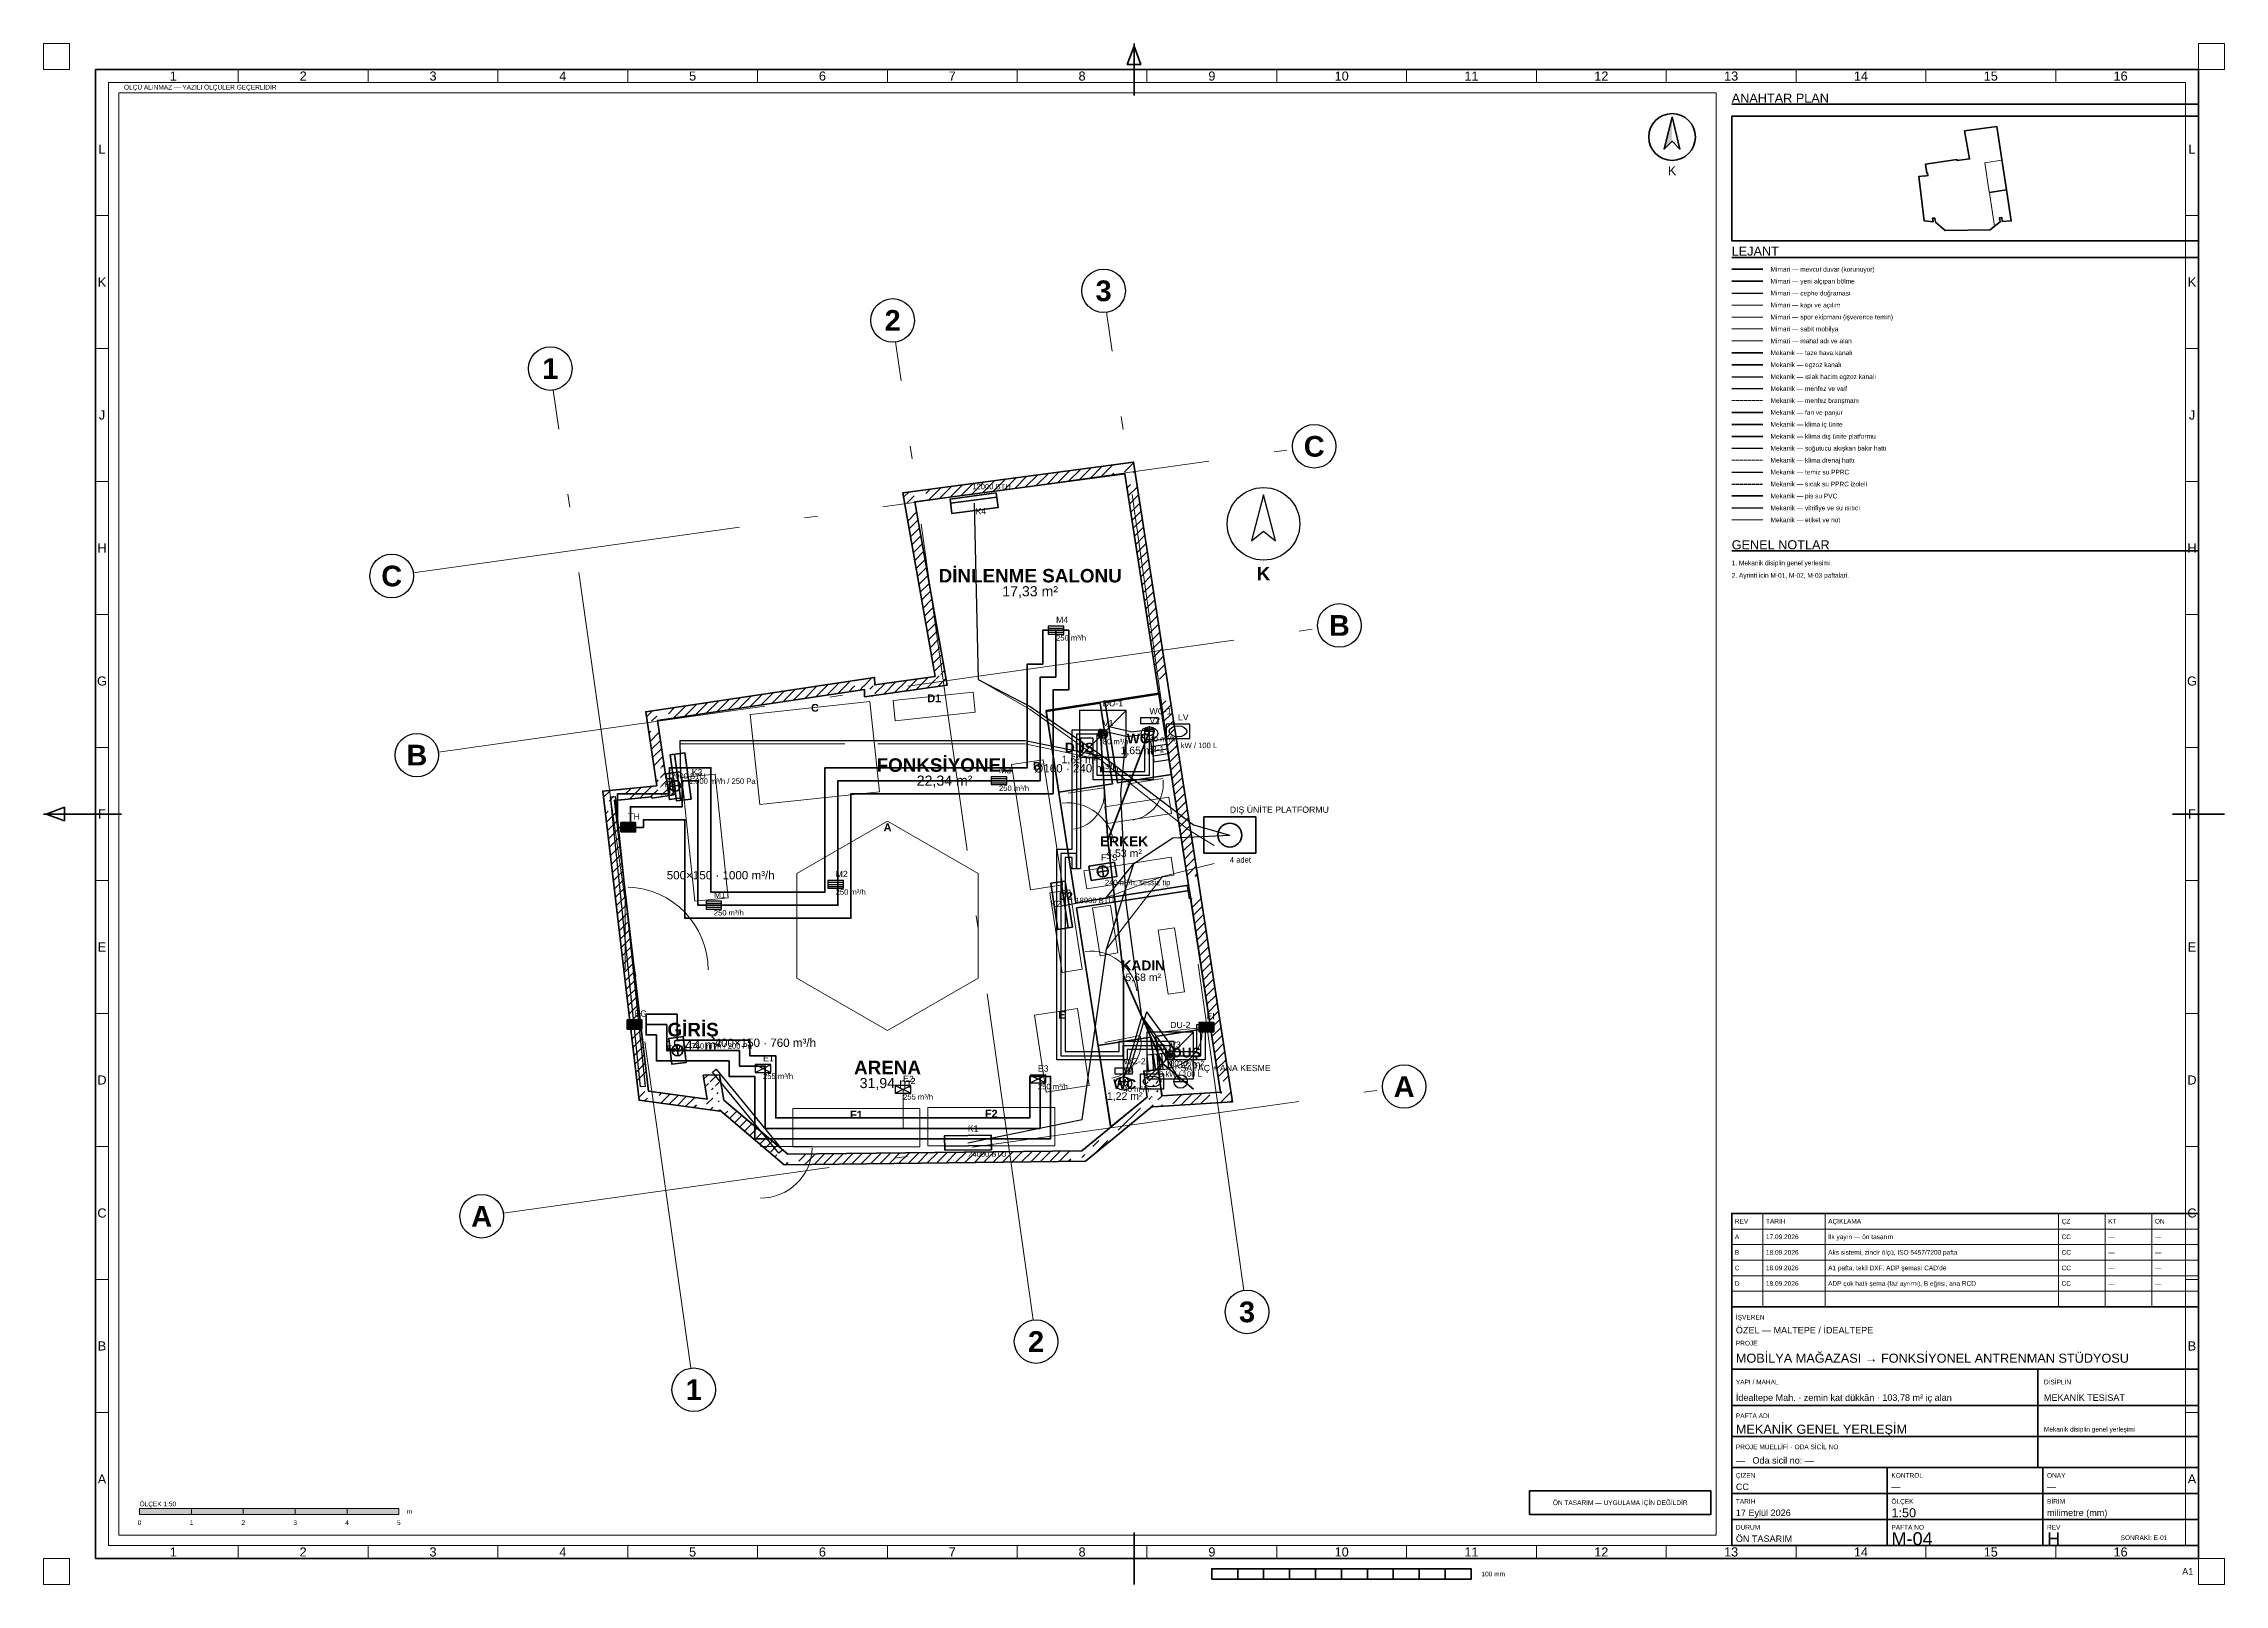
# Paper-space layout 'M-04 MEKANİK GENEL YERLEŞİM' of a CAD drawing. Header units: millimetres. Extents: x 0 to 841, y 0 to 594.
# The model-space entities are those that its viewports show. They can reach past a viewport. Long polylines and large blocks are cut down to what shows.
import ezdxf
from ezdxf.enums import TextEntityAlignment as Align

# ---------------------------------------------------------------- set-up
doc = ezdxf.new("R2010")
doc.units = ezdxf.units.MM
doc.linetypes.add('DASHDOT', pattern=[3.556, 2.54, -0.508, 0, -0.508])
doc.linetypes.add('DASHED', pattern=[1.524, 1.27, -0.254])
for name, color, linetype, lineweight in [('A-CEPHE', 5, 'Continuous', 25), ('A-DUVAR-MEVCUT', 8, 'Continuous', 35), ('A-DUVAR-YENI', 1, 'Continuous', 35), ('A-EKIPMAN', 9, 'Continuous', 18), ('A-KAPI', 8, 'Continuous', 18), ('A-MOBILYA', 9, 'Continuous', 18), ('A-YAZI', 7, 'Continuous', 13), ('G-AKS-BALON', 8, 'Continuous', 25), ('G-AKS-HAT', 8, 'DASHDOT', 18), ('G-ANTET', 7, 'Continuous', 25), ('G-CERCEVE', 7, 'Continuous', 70), ('G-KUZEY', 7, 'Continuous', 25), ('G-PAFTA-ZON', 8, 'Continuous', 13), ('G-YAZI', 7, 'Continuous', 18), ('M-HAVA-BESLEME', 3, 'Continuous', 35), ('M-HAVA-BRANSMAN', 3, 'DASHED', 18), ('M-HAVA-CIHAZ', 2, 'Continuous', 35), ('M-HAVA-EGZOZ', 1, 'Continuous', 35), ('M-HAVA-ISLAK', 6, 'Continuous', 25), ('M-HAVA-MENFEZ', 3, 'Continuous', 25), ('M-KLIMA-BAKIR', 4, 'Continuous', 25), ('M-KLIMA-DIS', 4, 'Continuous', 35), ('M-KLIMA-DRENAJ', 4, 'DASHED', 18), ('M-KLIMA-IC', 4, 'Continuous', 35), ('M-SIHHI-CIHAZ', 8, 'Continuous', 25), ('M-SIHHI-PIS', 8, 'Continuous', 35), ('M-SIHHI-SICAK', 30, 'DASHED', 25), ('M-SIHHI-TEMIZ', 5, 'Continuous', 25), ('M-YAZI', 7, 'Continuous', 13)]:
    doc.layers.add(name, color=color, linetype=linetype, lineweight=lineweight)
doc.layers.add('G-VIEWPORT', color=251, linetype='Continuous', lineweight=13, plot=False)
doc.styles.add('GYM', font='arial.ttf')
doc.styles.add('GYM-B', font='arialbd.ttf')

psp = doc.layouts.new('M-04 MEKANİK GENEL YERLEŞİM')

# ---------------------------------------------------------------- texts
at = {"layer": 'G-ANTET', "style": 'GYM'}
for s, height, p in [('K', 3.5, (628, 545)), ('0', 1.8, (37, 23.8)), ('1', 1.8, (57, 23.8)), ('2', 1.8, (77, 23.8)), ('3', 1.8, (97, 23.8)), ('4', 1.8, (117, 23.8)), ('5', 1.8, (137, 23.8))]:
    psp.add_text(s, height=height, dxfattribs=at).set_placement(p, align=Align.MIDDLE_CENTER)
for s, height, p in [('A', 1.8, (652.2, 134)), ('REV', 1.8, (652.2, 140)), ('TARİH', 1.8, (664.2, 140)), ('17.09.2026', 1.8, (664.2, 134)), ('AÇIKLAMA', 1.8, (688.2, 140)), ('İlk yayın — ön tasarım', 1.8, (688.2, 134)), ('ÇZ', 1.8, (778.2, 140)), ('CC', 1.8, (778.2, 134)), ('KT', 1.8, (796.2, 140)), ('ON', 1.8, (814.2, 140)), ('B', 1.8, (652.2, 128)), ('18.09.2026', 1.8, (664.2, 128)), ('Aks sistemi, zincir ölçü, ISO 5457/7200 pafta', 1.8, (688.2, 128)), ('CC', 1.8, (778.2, 128)), ('—', 1.8, (796.2, 134)), ('—', 1.8, (796.2, 128)), ('—', 1.8, (814.2, 134)), ('—', 1.8, (814.2, 128)), ('C', 1.8, (652.2, 122)), ('18.09.2026', 1.8, (664.2, 122)), ("A1 pafta, tekil DXF, ADP şeması CAD'de", 1.8, (688.2, 122)), ('CC', 1.8, (778.2, 122)), ('—', 1.8, (796.2, 122)), ('—', 1.8, (814.2, 122)), ('D', 1.8, (652.2, 116)), ('18.09.2026', 1.8, (664.2, 116)), ('ADP çok hatlı şema (faz ayrımı), B eğrisi, ana RCD', 1.8, (688.2, 116)), ('CC', 1.8, (778.2, 116)), ('—', 1.8, (796.2, 116)), ('—', 1.8, (814.2, 116)), ('İŞVEREN', 1.8, (652.6, 103)), ('ÖZEL — MALTEPE / İDEALTEPE', 2.5, (652.6, 98)), ('PROJE', 1.8, (652.6, 93)), ('MOBİLYA MAĞAZASI → FONKSİYONEL ANTRENMAN STÜDYOSU', 3.5, (652.6, 87.2)), ('YAPI / MAHAL', 1.8, (652.6, 78)), ('DİSİPLİN', 1.8, (771.4, 78)), ('İdealtepe Mah. · zemin kat dükkân · 103,78 m² iç alan', 2.5, (652.6, 72)), ('MEKANİK TESİSAT', 2.5, (771.4, 72)), ('PAFTA ADI', 1.8, (652.6, 65)), ('MEKANİK GENEL YERLEŞİM', 3.5, (652.6, 59.8)), ('Mekanik disiplin genel yerleşimi', 1.8, (771.4, 59.8)), ('PROJE MÜELLİFİ · ODA SİCİL NO', 1.8, (652.6, 53)), ('—   Oda sicil no: —', 2.5, (652.6, 47.8)), ('ÇİZEN', 1.8, (652.6, 42)), ('KONTROL', 1.8, (712.6, 42)), ('ONAY', 1.8, (772.6, 42)), ('CC', 2.5, (652.6, 37.6)), ('—', 2.5, (712.6, 37.6)), ('—', 2.5, (772.6, 37.6)), ('ÖLÇEK 1:50', 1.8, (37, 31)), ('m', 1.8, (140, 28.1)), ('TARİH', 1.8, (652.6, 32)), ('17 Eylül 2026', 2.5, (652.6, 27.6)), ('ÖLÇEK', 1.8, (712.6, 32)), ('1:50', 3.5, (712.6, 27.6)), ('BİRİM', 1.8, (772.6, 32)), ('milimetre (mm)', 2.5, (772.6, 27.6)), ('ÖN TASARIM', 2.5, (652.6, 17.6)), ('DURUM', 1.8, (652.6, 22)), ('PAFTA NO', 1.8, (712.6, 22)), ('M-04', 5, (712.6, 17.6)), ('REV', 1.8, (772.6, 22)), ('H', 5, (772.6, 17.6)), ('SONRAKİ: E-01', 1.8, (801, 18))]:
    psp.add_text(s, height=height, dxfattribs=at).set_placement(p, align=Align.MIDDLE_LEFT)
at = {"layer": 'G-ANTET', "color": 1, "style": 'GYM'}
psp.add_text('ÖN TASARIM — UYGULAMA İÇİN DEĞİLDİR', height=1.8, dxfattribs=at).set_placement((608, 31.5), align=Align.MIDDLE_CENTER)
at = {"layer": 'G-CERCEVE', "style": 'GYM'}
psp.add_text('100 mm', height=1.8, dxfattribs=at).set_placement((554.5, 4), align=Align.MIDDLE_LEFT)
psp.add_text('A1', height=2.5, dxfattribs=at).set_placement((829, 5), align=Align.MIDDLE_RIGHT)
at = {"layer": 'G-PAFTA-ZON', "style": 'GYM'}
for s, p in [('1', (50.03, 581.5)), ('2', (100.09, 581.5)), ('3', (150.16, 581.5)), ('4', (200.22, 581.5)), ('5', (250.28, 581.5)), ('6', (300.34, 581.5)), ('7', (350.41, 581.5)), ('8', (400.47, 581.5)), ('9', (450.53, 581.5)), ('10', (500.59, 581.5)), ('11', (550.66, 581.5)), ('12', (600.72, 581.5)), ('13', (650.78, 581.5)), ('14', (700.84, 581.5)), ('15', (750.91, 581.5)), ('16', (800.97, 581.5)), ('L', (22.5, 553.36)), ('L', (828.5, 553.36)), ('K', (22.5, 502.09)), ('K', (828.5, 502.09)), ('J', (22.5, 450.82)), ('J', (828.5, 450.82)), ('H', (22.5, 399.55)), ('H', (828.5, 399.55)), ('G', (22.5, 348.27)), ('G', (828.5, 348.27)), ('F', (22.5, 297)), ('F', (828.5, 297)), ('E', (22.5, 245.73)), ('E', (828.5, 245.73)), ('D', (22.5, 194.45)), ('D', (828.5, 194.45)), ('C', (22.5, 143.18)), ('C', (828.5, 143.18)), ('B', (22.5, 91.91)), ('B', (828.5, 91.91)), ('A', (22.5, 40.64)), ('A', (828.5, 40.64)), ('1', (50.03, 12.5)), ('2', (100.09, 12.5)), ('3', (150.16, 12.5)), ('4', (200.22, 12.5)), ('5', (250.28, 12.5)), ('6', (300.34, 12.5)), ('7', (350.41, 12.5)), ('8', (400.47, 12.5)), ('9', (450.53, 12.5)), ('10', (500.59, 12.5)), ('11', (550.66, 12.5)), ('12', (600.72, 12.5)), ('13', (650.78, 12.5)), ('14', (700.84, 12.5)), ('15', (750.91, 12.5)), ('16', (800.97, 12.5))]:
    psp.add_text(s, height=3.5, dxfattribs=at).set_placement(p, align=Align.MIDDLE_CENTER)
at = {"layer": 'G-YAZI', "style": 'GYM'}
for s, height, p in [('ÖLÇÜ ALINMAZ — YAZILI ÖLÇÜLER GEÇERLİDİR', 1.8, (31, 577.2)), ('ANAHTAR PLAN', 3.5, (651, 573)), ('LEJANT', 3.5, (651, 514)), ('Mimari — mevcut duvar (korunuyor)', 1.8, (666, 507)), ('Mimari — yeni alçıpan bölme', 1.8, (666, 502.4)), ('Mimari — cephe doğraması', 1.8, (666, 497.8)), ('Mimari — kapı ve açılım', 1.8, (666, 493.2)), ('Mimari — spor ekipmanı (işverence temin)', 1.8, (666, 488.6)), ('Mimari — sabit mobilya', 1.8, (666, 484)), ('Mimari — mahal adı ve alan', 1.8, (666, 479.4)), ('Mekanik — taze hava kanalı', 1.8, (666, 474.8)), ('Mekanik — egzoz kanalı', 1.8, (666, 470.2)), ('Mekanik — ıslak hacim egzoz kanalı', 1.8, (666, 465.6)), ('Mekanik — menfez ve valf', 1.8, (666, 461)), ('Mekanik — menfez branşmanı', 1.8, (666, 456.4)), ('Mekanik — fan ve panjur', 1.8, (666, 451.8)), ('Mekanik — klima iç ünite', 1.8, (666, 447.2)), ('Mekanik — klima dış ünite platformu', 1.8, (666, 442.6)), ('Mekanik — soğutucu akışkan bakır hattı', 1.8, (666, 438)), ('Mekanik — klima drenaj hattı', 1.8, (666, 433.4)), ('Mekanik — temiz su PPRC', 1.8, (666, 428.8)), ('Mekanik — sıcak su PPRC izoleli', 1.8, (666, 424.2)), ('Mekanik — pis su PVC', 1.8, (666, 419.6)), ('Mekanik — vitrifiye ve su ısıtıcı', 1.8, (666, 415)), ('Mekanik — etiket ve not', 1.8, (666, 410.4)), ('GENEL NOTLAR', 3.5, (651, 400.8)), ('2. Ayrinti icin M-01, M-02, M-03 paftalari.', 1.8, (651, 389)), ('1. Mekanik disiplin genel yerlesimi.', 1.8, (651, 393.8))]:
    psp.add_text(s, height=height, dxfattribs=at).set_placement(p, align=Align.MIDDLE_LEFT)

msp = doc.modelspace()

# ---------------------------------------------------------------- texts
at = {"layer": 'A-EKIPMAN', "style": 'GYM-B'}
for s, p in [('C', (3900, 8553)), ('D1', (6200, 8736)), ('B', (8180, 7433)), ('A', (5300, 6250)), ('D2', (8740, 4926)), ('E', (8660, 2635)), ('F1', (4700, 710)), ('F2', (7300, 730))]:
    msp.add_text(s, height=150, dxfattribs=at).set_placement(p, align=Align.MIDDLE_CENTER)
at = {"layer": 'A-YAZI'}
for s, height, style, p in [('DİNLENME SALONU', 260, 'GYM-B', (8050, 11100)), ('17,33 m²', 195, 'GYM', (8050, 10800)), ('WC', 190, 'GYM-B', (10135, 7962)), ('FONKSİYONEL', 260, 'GYM-B', (6400, 7450)), ('1,65 m²', 145, 'GYM', (8999, 7556)), ('DUŞ', 190, 'GYM-B', (8999, 7786)), ('1,65 m²', 145, 'GYM', (10135, 7732)), ('22,34 m²', 195, 'GYM', (6400, 7150)), ('ERKEK', 190, 'GYM-B', (9860, 5981)), ('4,53 m²', 145, 'GYM', (9860, 5751)), ('KADIN', 190, 'GYM-B', (10231, 3588)), ('5,68 m²', 145, 'GYM', (10231, 3358)), ('GİRİŞ', 260, 'GYM-B', (1550, 2350)), ('15,44 m²', 195, 'GYM', (1550, 2050)), ('ARENA', 260, 'GYM-B', (5300, 1620)), ('1,32 m²', 145, 'GYM', (11060, 1678)), ('DUŞ', 190, 'GYM-B', (11060, 1908)), ('31,94 m²', 195, 'GYM', (5300, 1320)), ('WC', 190, 'GYM-B', (9873, 1299)), ('1,22 m²', 145, 'GYM', (9873, 1069))]:
    msp.add_text(s, height=height, dxfattribs=dict(at, style=style)).set_placement(p, align=Align.MIDDLE_CENTER)
at = {"layer": 'G-AKS-BALON', "style": 'GYM-B'}
for s, p in [('3', (9466, 16592)), ('2', (5398, 16021)), ('1', (-1203, 15093)), ('C', (13527, 13594)), ('C', (-4261, 11094)), ('B', (14012, 10141)), ('B', (-3776, 7641)), ('A', (15261, 1253)), ('A', (-2526, -1247)), ('3', (12232, -3091)), ('2', (8164, -3663)), ('1', (1563, -4591))]:
    msp.add_text(s, height=399, dxfattribs=at).set_placement(p, align=Align.MIDDLE_CENTER)
at = {"layer": 'M-YAZI', "style": 'GYM'}
for s, p in [('Ø160 · 240 m³/h', (8943, 7387)), ('500×150 · 1000 m³/h', (2083, 5327)), ('400×150 · 760 m³/h', (2943, 2097))]:
    msp.add_text(s, height=160, dxfattribs=at).set_placement(p, align=Align.MIDDLE_CENTER)

# ---------------------------------------------------------------- blocks, each defined once
blk = doc.blocks.new('G_KUZEY')
blk.add_lwpolyline([(0, 560), (-230, -330), (0, -140), (230, -330)], close=True)
blk.add_circle((0, 0), 700)
at = {"style": 'GYM-B'}
blk.add_text('K', height=260, dxfattribs=at).set_placement((0, -960), align=Align.MIDDLE_CENTER)
blk = doc.blocks.new('M_MENFEZ_BESLEME')
for p, q in [((-150, 40), (150, 40)), ((-150, 0), (150, 0)), ((-150, -40), (150, -40))]:
    blk.add_line(p, q)
blk.add_lwpolyline([(-150, -75), (150, -75), (150, 75), (-150, 75)], close=True)
at = {"style": 'GYM'}
for tag, p, height in [('KOD', (0, 140), 120), ('DEBI', (0, -200), 105)]:
    blk.add_attdef(tag, p, '', height=height, dxfattribs=at)
blk = doc.blocks.new('M_MENFEZ_EGZOZ')
for p, q in [((-150, -75), (150, 75)), ((-150, 75), (150, -75))]:
    blk.add_line(p, q)
blk.add_lwpolyline([(-150, -75), (150, -75), (150, 75), (-150, 75)], close=True)
at = {"style": 'GYM'}
for tag, p, height in [('KOD', (0, 140), 120), ('DEBI', (0, -200), 105)]:
    blk.add_attdef(tag, p, '', height=height, dxfattribs=at)
blk = doc.blocks.new('M_VALF')
for p, q in [((-90, 0), (90, 0)), ((0, -90), (0, 90))]:
    blk.add_line(p, q)
blk.add_circle((0, 0), 90)
at = {"style": 'GYM'}
for tag, p, height in [('KOD', (0, 150), 120), ('DEBI', (0, -200), 105)]:
    blk.add_attdef(tag, p, '', height=height, dxfattribs=at)
blk = doc.blocks.new('M_FAN')
for q in [(-105, 0), (0, 105), (105, 0), (0, -105)]:
    blk.add_line((0, 0), q)
blk.add_lwpolyline([(-250, -140), (250, -140), (250, 140), (-250, 140)], close=True)
blk.add_circle((0, 0), 105)
at = {"style": 'GYM'}
for tag, p, height in [('KOD', (0, 210), 120), ('TANIM', (0, -270), 105)]:
    blk.add_attdef(tag, p, '', height=height, dxfattribs=at)
blk = doc.blocks.new('M_PANJUR')
for p, q in [((-140, 64), (140, 64)), ((-140, 32), (140, 32)), ((-140, 0), (140, 0)), ((-140, -32), (140, -32)), ((-140, -64), (140, -64))]:
    blk.add_line(p, q)
blk.add_lwpolyline([(-140, -90), (140, -90), (140, 90), (-140, 90)], close=True)
at = {"style": 'GYM'}
blk.add_attdef('KOD', (0, 150), '', height=120, dxfattribs=at)
blk = doc.blocks.new('M_KLIMA_IC')
blk.add_line((-450, -60), (450, -60))
blk.add_lwpolyline([(-450, -140), (450, -140), (450, 140), (-450, 140)], close=True)
at = {"style": 'GYM'}
for tag, p, height in [('KOD', (0, 215), 120), ('KAPASITE', (0, -270), 105)]:
    blk.add_attdef(tag, p, '', height=height, dxfattribs=at)
blk = doc.blocks.new('M_KLIMA_DIS')
blk.add_lwpolyline([(-500, -350), (500, -350), (500, 350), (-500, 350)], close=True)
blk.add_circle((0, 0), 230)
at = {"style": 'GYM'}
for tag, p, height in [('KOD', (0, 430), 120), ('ADET', (0, -530), 105)]:
    blk.add_attdef(tag, p, '', height=height, dxfattribs=at)
blk = doc.blocks.new('M_KLOZET')
blk.add_lwpolyline([(-170, 150), (170, 150), (170, 260), (-170, 260)], close=True)
blk.add_ellipse((0, -40), major_axis=(160, 0), ratio=0.78)
at = {"style": 'GYM'}
blk.add_attdef('KOD', (0, 330), '', height=120, dxfattribs=at)
blk = doc.blocks.new('M_LAVABO')
blk.add_lwpolyline([(-230, -140), (230, -140), (230, 140), (-230, 140)], close=True)
blk.add_ellipse((0, 0), major_axis=(170, 0), ratio=0.62)
at = {"style": 'GYM'}
blk.add_attdef('KOD', (0, 210), '', height=120, dxfattribs=at)
blk = doc.blocks.new('M_DUS')
blk.add_line((-450, -450), (450, 450))
blk.add_lwpolyline([(-450, -450), (450, -450), (450, 450), (-450, 450)], close=True)
blk.add_circle((0, 0), 80)
at = {"style": 'GYM'}
blk.add_attdef('KOD', (0, 530), '', height=120, dxfattribs=at)
blk = doc.blocks.new('M_SUZGEC')
blk.add_lwpolyline([(-75, -75), (75, -75), (75, 75), (-75, 75)], close=True)
blk.add_circle((0, 0), 42)
blk = doc.blocks.new('M_ISITICI')
for p, q in [((-90, -150), (-90, 150)), ((0, -150), (0, 150)), ((90, -150), (90, 150))]:
    blk.add_line(p, q)
blk.add_lwpolyline([(-200, -150), (200, -150), (200, 150), (-200, 150)], close=True)
at = {"style": 'GYM'}
for tag, p, height in [('KOD', (0, 225), 120), ('GUC', (0, -285), 105)]:
    blk.add_attdef(tag, p, '', height=height, dxfattribs=at)
blk = doc.blocks.new('M_SAYAC')
blk.add_line((-130, 0), (130, 0))
blk.add_circle((0, 0), 130)
at = {"style": 'GYM'}
blk.add_attdef('KOD', (0, 200), '', height=120, dxfattribs=at)

# ---------------------------------------------------------------- hatches: boundary and pattern name
at = {"layer": 'A-DUVAR-MEVCUT'}
h = msp.add_hatch(dxfattribs=at)
h.set_pattern_fill('ANSI31', scale=40)
h.paths.add_polyline_path([(756, 6840), (760, 6814), (957, 6846), (953, 6872)])
h.paths.add_polyline_path([(970, 6843), (760, 6814), (756, 6840), (550, 6819), (550, 7020), (588, 7024), (970, 7024)])
h.paths.add_polyline_path([(760, 6814), (1178, 6873), (1150, 7071), (732, 7012)])
h.paths.add_polyline_path([(1149, 7083), (1178, 6873), (968, 6843), (968, 7083)])
h.paths.add_polyline_path([(1178, 6873), (1133, 7198), (935, 7171), (979, 6845)])
h.paths.add_polyline_path([(999, 7408), (1032, 7185), (1133, 7198), (1162, 6988), (923, 6988), (923, 7408)])
h.paths.add_polyline_path([(1133, 7198), (1032, 7185), (1058, 6986), (1159, 6999)])
h.paths.add_polyline_path([(1001, 7395), (1032, 7185), (1133, 7198), (1164, 6975), (822, 6975), (822, 7047), (850, 7050), (822, 7237), (822, 7395)])
h.paths.add_polyline_path([(1032, 7185), (864, 8310), (666, 8281), (834, 7155)])
h.paths.add_polyline_path([(1074, 8342), (864, 8310), (895, 8100), (693, 8100), (654, 8362), (654, 8481), (916, 8520), (1074, 8520)])
h.paths.add_polyline_path([(864, 8310), (4855, 8908), (4826, 9106), (834, 8508)])
h.paths.add_polyline_path([(4645, 9079), (4907, 9118), (5051, 9118), (5053, 8996), (5065, 8998), (5065, 8796), (4858, 8767), (4855, 8908), (4645, 8877)])
h.paths.add_polyline_path([(4855, 8908), (4858, 8767), (5058, 8772), (5055, 8912)])
h.paths.add_polyline_path([(5068, 8977), (5068, 8796), (4858, 8767), (4855, 8908), (4648, 8877), (4648, 8977)])
h.paths.add_polyline_path([(4858, 8767), (6449, 8988), (6422, 9186), (4831, 8965)])
h.paths.add_polyline_path([(6412, 9198), (6449, 8988), (6239, 8959), (6239, 9198)])
h.paths.add_polyline_path([(6449, 8988), (5826, 12526), (5629, 12492), (6252, 8954)])
h.paths.add_polyline_path([(6036, 12554), (5826, 12526), (5863, 12316), (5660, 12316), (5616, 12566), (5616, 12700), (5888, 12736), (6036, 12736)])
h.paths.add_polyline_path([(5826, 12526), (9876, 13066), (9849, 13265), (5800, 12725)])
h.paths.add_polyline_path([(9908, 12856), (9876, 13066), (9666, 13038), (9666, 13240), (9938, 13276), (10046, 13276), (10086, 13017), (10086, 12856)])
h.paths.add_polyline_path([(9876, 13066), (10521, 8898), (10719, 8928), (10073, 13097)])
h.paths.add_polyline_path([(10554, 8688), (10521, 8898), (10489, 9108), (10691, 9108), (10719, 8928), (10731, 8848), (10731, 8688)])
h.paths.add_polyline_path([(10521, 8898), (11111, 5092), (11308, 5122), (10719, 8928)])
h.paths.add_polyline_path([(11143, 4882), (11111, 5092), (11078, 5302), (11281, 5302), (11308, 5122), (11321, 5042), (11321, 4882)])
h.paths.add_polyline_path([(11111, 5092), (11722, 1144), (11920, 1174), (11308, 5122)])
h.paths.add_polyline_path([(11512, 1131), (11722, 1144), (11690, 1354), (11892, 1354), (11932, 1095), (11932, 957), (11570, 934), (11512, 934)])
h.paths.add_polyline_path([(11722, 1144), (10589, 1072), (10601, 873), (11735, 944)])
h.paths.add_polyline_path([(10379, 1282), (10562, 1282), (10589, 1072), (10799, 1086), (10799, 885), (10436, 862), (10414, 862), (10412, 877), (10394, 862), (10379, 862)])
h.paths.add_polyline_path([(10589, 1072), (10524, 1577), (10326, 1552), (10390, 1047)])
h.paths.add_polyline_path([(10314, 1367), (10314, 1558), (10524, 1577), (10551, 1367)])
h.paths.add_polyline_path([(10524, 1577), (10239, 1552), (10257, 1352), (10542, 1378)])
h.paths.add_polyline_path([(10449, 1342), (10266, 1342), (10239, 1552), (10449, 1570)])
h.paths.add_polyline_path([(10239, 1552), (10303, 1047), (10502, 1072), (10437, 1577)])
h.paths.add_polyline_path([(10093, 875), (10303, 1047), (10277, 1257), (10513, 1257), (10513, 867), (10414, 861), (10412, 877), (10363, 837), (10093, 837)])
h.paths.add_polyline_path([(10303, 1047), (9540, 421), (9667, 266), (10430, 892)])
h.paths.add_polyline_path([(9330, 248), (9540, 421), (9750, 593), (9750, 334), (9667, 266), (9600, 211), (9330, 211)])
h.paths.add_polyline_path([(9540, 421), (9046, 15), (9173, -139), (9667, 266)])
h.paths.add_polyline_path([(9256, -71), (9119, -184), (8836, -187), (8836, 13), (9046, 15), (9256, 188)])
h.paths.add_polyline_path([(9046, 15), (3378, -54), (3381, -253), (9049, -185)])
h.paths.add_polyline_path([(3588, -251), (3306, -254), (3168, -138), (3168, 124), (3378, -54), (3588, -51)])
h.paths.add_polyline_path([(3378, -54), (2142, 991), (2013, 839), (3249, -206)])
h.paths.add_polyline_path([(1932, 796), (1932, 1201), (2106, 1201), (2142, 991), (2352, 814), (2352, 781), (2080, 781), (2063, 796), (2066, 781), (2041, 781)])
h.paths.add_polyline_path([(2142, 991), (2060, 1478), (1863, 1445), (1944, 958)])
h.paths.add_polyline_path([(1850, 1268), (1850, 1474), (2060, 1478), (2095, 1268)])
h.paths.add_polyline_path([(2060, 1478), (1747, 1471), (1752, 1271), (2064, 1278)])
h.paths.add_polyline_path([(1957, 1261), (1782, 1261), (1747, 1471), (1957, 1476)])
h.paths.add_polyline_path([(1747, 1471), (1824, 1012), (2021, 1046), (1944, 1504)])
h.paths.add_polyline_path([(2034, 1222), (2034, 802), (1884, 802), (1614, 839), (1614, 1041), (1824, 1012), (1789, 1222)])
h.paths.add_polyline_path([(1824, 1012), (689, 1166), (662, 968), (1797, 814)])
h.paths.add_polyline_path([(664, 1376), (689, 1166), (899, 1138), (899, 957), (749, 957), (508, 989), (479, 1240), (479, 1376)])
h.paths.add_polyline_path([(689, 1166), (32, 6768), (-166, 6745), (490, 1143)])
h.paths.add_polyline_path([(242, 6789), (32, 6768), (57, 6558), (-144, 6558), (-178, 6842), (-178, 6948), (123, 6978), (242, 6978)])
h.paths.add_polyline_path([(32, 6768), (756, 6840), (736, 7039), (13, 6967)])
h.paths.add_polyline_path([(966, 6843), (760, 6814), (756, 6840), (546, 6819), (546, 7020), (847, 7050), (966, 7050)])

# ---------------------------------------------------------------- linework, layer by layer
at = {"layer": 'A-CEPHE'}
for points in [[(-45, 6835), (45, 6845), (625, 1255), (535, 1245)], [(3275, 29), (3205, -29), (1925, 1531), (1995, 1589)]]:
    msp.add_lwpolyline(points, close=True, dxfattribs=at)
at = {"layer": 'A-DUVAR-MEVCUT'}
for points in [[(850, 7050), (636, 8479), (5050, 9139), (5053, 8996), (6216, 9158), (5593, 12697), (10043, 13291), (10719, 8928), (11308, 5122), (11953, 958), (10414, 861), (10412, 877), (9667, 266), (9119, -184), (3306, -254), (2063, 796), (2066, 778), (508, 989), (-190, 6947)], [(756, 6840), (760, 6814), (1178, 6873), (1133, 7198), (1032, 7185), (864, 8310), (4855, 8908), (4858, 8767), (6449, 8988), (5826, 12526), (9876, 13066), (10521, 8898), (11111, 5092), (11722, 1144), (10589, 1072), (10524, 1577), (10239, 1552), (10303, 1047), (9540, 421), (9046, 15), (3378, -54), (2142, 991), (2060, 1478), (1747, 1471), (1824, 1012), (689, 1166), (32, 6768)]]:
    msp.add_lwpolyline(points, close=True, dxfattribs=at)
at = {"layer": 'A-DUVAR-YENI'}
for points in [[(8930, 4796), (11104, 5132), (10531, 8838), (8357, 8499)], [(8360, 8482), (9397, 8643), (9638, 7090), (8600, 6929)], [(10534, 8818), (10774, 7266), (9736, 7105), (9496, 8658)], [(9604, 473), (10303, 1047), (10239, 1552), (10524, 1577), (10589, 1072), (11722, 1144), (11120, 5032), (8946, 4695)], [(10303, 1047), (9634, 498), (9601, 492), (9359, 2045), (10369, 2202), (10467, 1572), (10239, 1552)], [(10559, 1306), (10524, 1577), (10519, 1598), (10541, 1580), (10566, 1584), (10467, 2217), (11530, 2383), (11722, 1144), (10595, 1073)]]:
    msp.add_lwpolyline(points, close=True, dxfattribs=at)
at = {"layer": 'A-EKIPMAN'}
for points in [[(6991, 8468), (6950, 8856), (5409, 8692), (5450, 8304)], [(4960, 8673), (2654, 8427), (2840, 6687), (5146, 6933)], [(8302, 7553), (7689, 7459), (8058, 5047), (8671, 5141)], [(5300, 6370), (3551, 5360), (3551, 3340), (5300, 2330), (7049, 3340), (7049, 5360)], [(8816, 5046), (8430, 4987), (8664, 3454), (9050, 3513)], [(9189, 1272), (8962, 2755), (8131, 2628), (8358, 1145)], [(8525, 110), (8525, 850), (6075, 850), (6075, 110)], [(5925, 90), (5925, 830), (3475, 830), (3475, 90)]]:
    msp.add_lwpolyline(points, close=True, dxfattribs=at)
at = {"layer": 'A-KAPI'}
for p, q in [((9917, 7082), (10609, 7190)), ((8781, 6906), (9473, 7014)), ((8772, 5822), (8634, 6712)), ((240, 3500), (240, 5100)), ((9216, 2962), (9078, 3852)), ((9488, 2100), (10174, 2238)), ((10668, 2314), (11364, 2392)), ((2850, 100), (3850, 100))]:
    msp.add_line(p, q, dxfattribs=at)
for centre, radius, start, end in [((9917, 7082), 700, -81.2, 6.8), ((8781, 6906), 700, -81.2, 6.8), ((8772, 5822), 900, 8.8, 96.8), ((240, 3500), 1600, 0, 88), ((9216, 2962), 900, 8.8, 96.8), ((9488, 2100), 700, -78.6, 9.4), ((10668, 2314), 700, -83.6, 4.4), ((2850, 100), 1000, -90, -2)]:
    msp.add_arc(centre, radius, start, end, dxfattribs=at)
at = {"layer": 'A-MOBILYA'}
for points in [[(1978, 7277), (1331, 7209), (1582, 4823), (2229, 4891)], [(9489, 6642), (9538, 6326), (10774, 6518), (10725, 6834)], [(9088, 5412), (9142, 5066), (10822, 5326), (10768, 5672)], [(9599, 4752), (9254, 4699), (9397, 3775), (9743, 3829)], [(10836, 4315), (10520, 4266), (10713, 3031), (11029, 3080)]]:
    msp.add_lwpolyline(points, close=True, dxfattribs=at)
at = {"layer": 'G-AKS-BALON'}
for centre in [(9466, 16592), (5398, 16021), (-1203, 15093), (13527, 13594), (-4261, 11094), (14012, 10141), (-3776, 7641), (15261, 1253), (-2526, -1247), (12232, -3091), (8164, -3663), (1563, -4591)]:
    msp.add_circle(centre, 420, dxfattribs=at)
at = {"layer": 'G-AKS-HAT'}
for p, q in [((12173, -2676), (9524, 16177)), ((8106, -3247), (5456, 15605)), ((1505, -4175), (-1145, 14677)), ((-3845, 11153), (13111, 13536)), ((-3360, 7700), (13596, 10083)), ((-2111, -1189), (14845, 1194))]:
    msp.add_line(p, q, dxfattribs=at)
at = {"layer": 'M-HAVA-BESLEME'}
msp.add_lwpolyline([(93, 6897), (1093, 6897), (1093, 7397), (1893, 7397), (1893, 4997), (4093, 4997), (4093, 7397), (7993, 7397), (7993, 9397), (8293, 9397), (8293, 10047), (8793, 10047), (8793, 8897), (8493, 8897), (8493, 6897), (4593, 6897), (4593, 4497), (1393, 4497), (1393, 6397), (593, 6397), (593, 6247), (93, 6247)], close=True, dxfattribs=at)
msp.add_lwpolyline([(343, 6247), (343, 6647), (1343, 6647), (1343, 7147), (1643, 7147), (1643, 4747), (4343, 4747), (4343, 7147), (8243, 7147), (8243, 9147), (8543, 9147), (8543, 10047)], dxfattribs=at)
at = {"layer": 'M-HAVA-BRANSMAN'}
for p, q in [((8543, 10047), (8550, 10047)), ((8550, 10047), (8550, 10050)), ((9343, 8047), (9450, 8047)), ((9450, 8047), (9450, 8050)), ((10343, 8100), (10350, 8100)), ((10350, 8100), (10350, 8100)), ((7450, 7147), (7450, 7150)), ((7450, 7147), (7450, 7147)), ((4343, 5150), (4300, 5150)), ((4300, 5150), (4300, 5150)), ((1950, 4747), (1950, 4750)), ((1950, 4747), (1950, 4747)), ((9843, 1847), (9850, 1847)), ((9850, 1847), (9850, 1350)), ((10750, 1847), (10750, 1850)), ((10750, 1847), (10750, 1847)), ((2943, 1600), (2900, 1600)), ((2900, 1600), (2900, 1600)), ((8243, 1400), (8200, 1400)), ((8200, 1400), (8200, 1400)), ((5600, 447), (5600, 1200)), ((5600, 447), (5600, 447))]:
    msp.add_line(p, q, dxfattribs=at)
at = {"layer": 'M-HAVA-EGZOZ'}
msp.add_lwpolyline([(1243, 2647), (1243, 2147), (2643, 2147), (2643, 1847), (3143, 1847), (3143, 647), (8043, 647), (8043, 1447), (8443, 1447), (8443, 247), (2743, 247), (2743, 1447), (2243, 1447), (2243, 1747), (843, 1747), (843, 2247), (643, 2247), (643, 2647)], close=True, dxfattribs=at)
msp.add_lwpolyline([(643, 2447), (1043, 2447), (1043, 1947), (2443, 1947), (2443, 1647), (2943, 1647), (2943, 447), (5643, 447), (8243, 447), (8243, 1447)], dxfattribs=at)
at = {"layer": 'M-HAVA-ISLAK'}
msp.add_lwpolyline([(8863, 5447), (8863, 5667), (8723, 5667), (8723, 1927), (9763, 1927), (9763, 2127), (10823, 2127), (10823, 1927), (11263, 1927), (11263, 2447), (11423, 2447), (11423, 1767), (10663, 1767), (10663, 1967), (9923, 1967), (9923, 1767), (8563, 1767), (8563, 5827), (8863, 5827), (8863, 8127), (9423, 8127), (9423, 7327), (10263, 7327), (10263, 8147), (10423, 8147), (10423, 7167), (9263, 7167), (9263, 7967), (9023, 7967), (9023, 5827), (9023, 5447)], close=True, dxfattribs=at)
msp.add_lwpolyline([(10343, 8147), (10343, 7247), (9343, 7247), (9343, 8047), (8943, 8047), (8943, 5447), (8943, 5747), (8643, 5747), (8643, 1847), (9843, 1847), (9843, 2047), (10743, 2047), (10743, 1847), (11343, 1847), (11343, 2447)], dxfattribs=at)
at = {"layer": 'M-KLIMA-BAKIR'}
for points in [[(6970, 12497), (7050, 9100), (8050, 8580), (9450, 7620), (11200, 6300), (11900, 6100)], [(1311, 7222), (1300, 7920), (5950, 7920), (7950, 7920), (9450, 7620), (11200, 6300), (11900, 6100)], [(6851, 169), (9050, 620), (9520, 3900), (10050, 5550), (10800, 6050), (11900, 6100)], [(8659, 4733), (9520, 4900), (10050, 5550), (10800, 6050), (11900, 6100)]]:
    msp.add_lwpolyline(points, dxfattribs=at)
at = {"layer": 'M-KLIMA-DRENAJ'}
for points in [[(6970, 12497), (7050, 9100), (8050, 8520), (9400, 7560), (11100, 6200), (11600, 5900)], [(1311, 7222), (1300, 7860), (5950, 7860), (7950, 7860), (9400, 7560), (11100, 6200), (11600, 5900)], [(6851, 169), (9050, 620), (9520, 3900), (10600, 5300), (11600, 5550)], [(8659, 4733), (9520, 4900), (10600, 5300), (11600, 5550)]]:
    msp.add_lwpolyline(points, dxfattribs=at)
at = {"layer": 'M-SIHHI-PIS'}
for points in [[(9400, 8150), (9550, 6000), (9850, 3400), (10600, 1700), (11200, 1200)], [(9450, 8050), (9400, 8150)], [(10350, 8100), (9550, 6000)], [(9850, 1350), (9850, 3400)], [(10750, 1850), (10600, 1700)]]:
    msp.add_lwpolyline(points, dxfattribs=at)
at = {"layer": 'M-SIHHI-SICAK'}
for points in [[(9990, 8090), (9540, 8190)], [(9990, 8090), (10440, 8140)], [(10290, 2690), (9940, 1490)], [(10290, 2690), (10840, 1940)]]:
    msp.add_lwpolyline(points, dxfattribs=at)
at = {"layer": 'M-SIHHI-TEMIZ'}
for points in [[(9900, 8000), (9450, 8100)], [(10950, 1350), (10200, 2600), (9900, 4800), (9800, 6900), (9900, 8000)], [(9900, 8000), (10350, 8050)], [(10200, 2600), (9850, 1400)], [(10200, 2600), (10750, 1850)]]:
    msp.add_lwpolyline(points, dxfattribs=at)

# ---------------------------------------------------------------- block references
at = {"layer": 'G-KUZEY'}
msp.add_blockref('G_KUZEY', (12550, 12100), dxfattribs=at)
at = {"layer": 'M-HAVA-CIHAZ'}
ref = msp.add_blockref('M_FAN', (1200, 7050), dxfattribs=dict(at, rotation=97.8))
ref.add_attrib('KOD', 'F-TH', (992, 7021), dxfattribs={"layer": '0', "height": 120, "style": 'GYM'})
ref.add_attrib('TANIM', '1.000 m³/h / 250 Pa', (1468, 7087), dxfattribs={"layer": '0', "height": 105, "style": 'GYM'})
for p, values in [((300, 6250), {'KOD': 'TH'}), ((420, 2450), {'KOD': 'EG'}), ((11450, 2400), {'KOD': 'EI'})]:
    msp.add_blockref('M_PANJUR', p, dxfattribs=at).add_auto_attribs(values)
ref = msp.add_blockref('M_FAN', (9450, 5400), dxfattribs=dict(at, rotation=8.8))
ref.add_attrib('KOD', 'F-IS', (9418, 5608), dxfattribs={"layer": '0', "height": 120, "style": 'GYM'})
ref.add_attrib('TANIM', '240 m³/h, sessiz tip', (9491, 5133), dxfattribs={"layer": '0', "height": 105, "style": 'GYM'})
ref = msp.add_blockref('M_FAN', (1250, 1950), dxfattribs=dict(at, rotation=96.7))
ref.add_attrib('KOD', 'F-EG', (1041, 1925), dxfattribs={"layer": '0', "height": 120, "style": 'GYM'})
ref.add_attrib('TANIM', '760 m³/h / 200 Pa', (1518, 1982), dxfattribs={"layer": '0', "height": 105, "style": 'GYM'})
at = {"layer": 'M-HAVA-MENFEZ'}
for name, p, values in [('M_MENFEZ_BESLEME', (8550, 10050), {'KOD': 'M4', 'DEBI': '250 m³/h'}), ('M_VALF', (9450, 8050), {'KOD': 'V1', 'DEBI': '80 m³/h'}), ('M_VALF', (10350, 8100), {'KOD': 'V2', 'DEBI': '40 m³/h'}), ('M_MENFEZ_BESLEME', (7450, 7150), {'KOD': 'M3', 'DEBI': '250 m³/h'}), ('M_MENFEZ_BESLEME', (4300, 5150), {'KOD': 'M2', 'DEBI': '250 m³/h'}), ('M_MENFEZ_BESLEME', (1950, 4750), {'KOD': 'M1', 'DEBI': '250 m³/h'}), ('M_VALF', (10750, 1850), {'KOD': 'V3', 'DEBI': '80 m³/h'}), ('M_MENFEZ_EGZOZ', (2900, 1600), {'KOD': 'E1', 'DEBI': '255 m³/h'}), ('M_MENFEZ_EGZOZ', (5600, 1200), {'KOD': 'E2', 'DEBI': '255 m³/h'}), ('M_MENFEZ_EGZOZ', (8200, 1400), {'KOD': 'E3', 'DEBI': '250 m³/h'}), ('M_VALF', (9850, 1350), {'KOD': 'V4', 'DEBI': '40 m³/h'})]:
    msp.add_blockref(name, p, dxfattribs=at).add_auto_attribs(values)
at = {"layer": 'M-KLIMA-DIS'}
msp.add_blockref('M_KLIMA_DIS', (11900, 6100), dxfattribs=at).add_auto_attribs({'KOD': 'DIŞ ÜNİTE PLATFORMU', 'ADET': '4 adet'})
at = {"layer": 'M-KLIMA-IC'}
ref = msp.add_blockref('M_KLIMA_IC', (6970, 12497), dxfattribs=dict(at, rotation=187.6))
ref.add_attrib('KOD', 'K4', (6998, 12284), dxfattribs={"layer": '0', "height": 120, "style": 'GYM'})
ref.add_attrib('KAPASITE', '12000 BTU', (6934, 12765), dxfattribs={"layer": '0', "height": 105, "style": 'GYM'})
ref = msp.add_blockref('M_KLIMA_IC', (1311, 7222), dxfattribs=dict(at, rotation=277.8))
ref.add_attrib('KOD', 'K3', (1524, 7251), dxfattribs={"layer": '0', "height": 120, "style": 'GYM'})
ref.add_attrib('KAPASITE', '12000 BTU', (1043, 7185), dxfattribs={"layer": '0', "height": 105, "style": 'GYM'})
ref = msp.add_blockref('M_KLIMA_IC', (8656, 4747), dxfattribs=dict(at, rotation=98.8))
ref.add_attrib('KOD', 'K2', (8444, 4714), dxfattribs={"layer": '0', "height": 120, "style": 'GYM'})
ref.add_attrib('KAPASITE', '18000 BTU', (8923, 4788), dxfattribs={"layer": '0', "height": 105, "style": 'GYM'})
ref = msp.add_blockref('M_KLIMA_IC', (6851, 169), dxfattribs=dict(at, rotation=0.7))
ref.add_attrib('KOD', 'K1', (6848, 384), dxfattribs={"layer": '0', "height": 120, "style": 'GYM'})
ref.add_attrib('KAPASITE', '24000 BTU', (6854, -101), dxfattribs={"layer": '0', "height": 105, "style": 'GYM'})
at = {"layer": 'M-SIHHI-CIHAZ'}
for name, p, values in [('M_DUS', (9450, 8050), {'KOD': 'DU-1'}), ('M_KLOZET', (10350, 8100), {'KOD': 'WC-1'}), ('M_LAVABO', (10900, 8100), {'KOD': 'LV'}), ('M_DUS', (10750, 1850), {'KOD': 'DU-2'}), ('M_KLOZET', (9850, 1350), {'KOD': 'WC-2'}), ('M_LAVABO', (10400, 1350), {'KOD': 'LV'})]:
    msp.add_blockref(name, p, dxfattribs=at).add_auto_attribs(values)
for p in [(9450, 8050), (10750, 1850)]:
    msp.add_blockref('M_SUZGEC', p, dxfattribs=at)
ref = msp.add_blockref('M_ISITICI', (10550, 7732), dxfattribs=dict(at, rotation=98.8))
ref.add_attrib('KOD', 'SI-1', (10328, 7698), dxfattribs={"layer": '0', "height": 120, "style": 'GYM'})
ref.add_attrib('GUC', '3 kW / 100 L', (10832, 7776), dxfattribs={"layer": '0', "height": 105, "style": 'GYM'})
ref = msp.add_blockref('M_ISITICI', (10511, 1727), dxfattribs=dict(at, rotation=5.1))
ref.add_attrib('KOD', 'SI-2', (10491, 1951), dxfattribs={"layer": '0', "height": 120, "style": 'GYM'})
ref.add_attrib('GUC', '3 kW / 100 L', (10536, 1443), dxfattribs={"layer": '0', "height": 105, "style": 'GYM'})
at = {"layer": 'M-SIHHI-TEMIZ'}
msp.add_blockref('M_SAYAC', (10950, 1350), dxfattribs=at).add_auto_attribs({'KOD': 'SAYAÇ + ANA KESME'})

msp.set_redraw_order([(e.dxf.handle, doc.entitydb.next_handle()) for e in msp.query("TEXT MTEXT ATTDEF DIMENSION ARC_DIMENSION")])  # texts and dimensions are drawn at this point

# ---------------------------------------------------------------- hatches: boundary and pattern name
at = {"layer": 'G-ANTET'}
for color, points in [(7, [(628, 565.74), (624.94, 553.32), (628, 556.38)]), (7, [(37, 27), (57, 27), (57, 29.2), (37, 29.2)]), (0, [(57, 27), (77, 27), (77, 29.2), (57, 29.2)]), (7, [(77, 27), (97, 27), (97, 29.2), (77, 29.2)]), (0, [(97, 27), (117, 27), (117, 29.2), (97, 29.2)]), (7, [(117, 27), (137, 27), (137, 29.2), (117, 29.2)])]:
    psp.add_hatch(color=color, dxfattribs=at).paths.add_polyline_path(points)

# ---------------------------------------------------------------- linework, layer by layer
at = {"layer": 'G-ANTET', "color": 8, "linetype": 'Continuous', "lineweight": 35}
for p, q in [((651, 507), (663, 507)), ((651, 419.6), (663, 419.6))]:
    psp.add_line(p, q, dxfattribs=at)
at = {"layer": 'G-ANTET', "color": 1, "linetype": 'Continuous', "lineweight": 35}
for p, q in [((651, 502.4), (663, 502.4)), ((651, 470.2), (663, 470.2))]:
    psp.add_line(p, q, dxfattribs=at)
at = {"layer": 'G-ANTET', "color": 5, "linetype": 'Continuous', "lineweight": 25}
for p, q in [((651, 497.8), (663, 497.8)), ((651, 428.8), (663, 428.8))]:
    psp.add_line(p, q, dxfattribs=at)
at = {"layer": 'G-ANTET', "color": 8, "linetype": 'Continuous', "lineweight": 18}
psp.add_line((651, 493.2), (663, 493.2), dxfattribs=at)
at = {"layer": 'G-ANTET', "color": 9, "linetype": 'Continuous', "lineweight": 18}
for p, q in [((651, 488.6), (663, 488.6)), ((651, 484), (663, 484))]:
    psp.add_line(p, q, dxfattribs=at)
at = {"layer": 'G-ANTET', "color": 7, "linetype": 'Continuous', "lineweight": 13}
for p, q in [((651, 479.4), (663, 479.4)), ((651, 410.4), (663, 410.4))]:
    psp.add_line(p, q, dxfattribs=at)
at = {"layer": 'G-ANTET', "color": 3, "linetype": 'Continuous', "lineweight": 35}
psp.add_line((651, 474.8), (663, 474.8), dxfattribs=at)
at = {"layer": 'G-ANTET', "color": 6, "linetype": 'Continuous', "lineweight": 25}
psp.add_line((651, 465.6), (663, 465.6), dxfattribs=at)
at = {"layer": 'G-ANTET', "color": 3, "linetype": 'Continuous', "lineweight": 25}
psp.add_line((651, 461), (663, 461), dxfattribs=at)
at = {"layer": 'G-ANTET', "color": 3, "linetype": 'DASHED', "lineweight": 18}
psp.add_line((651, 456.4), (663, 456.4), dxfattribs=at)
at = {"layer": 'G-ANTET', "color": 2, "linetype": 'Continuous', "lineweight": 35}
psp.add_line((651, 451.8), (663, 451.8), dxfattribs=at)
at = {"layer": 'G-ANTET', "color": 4, "linetype": 'Continuous', "lineweight": 35}
for p, q in [((651, 447.2), (663, 447.2)), ((651, 442.6), (663, 442.6))]:
    psp.add_line(p, q, dxfattribs=at)
at = {"layer": 'G-ANTET', "color": 4, "linetype": 'Continuous', "lineweight": 25}
psp.add_line((651, 438), (663, 438), dxfattribs=at)
at = {"layer": 'G-ANTET', "color": 4, "linetype": 'DASHED', "lineweight": 18}
psp.add_line((651, 433.4), (663, 433.4), dxfattribs=at)
at = {"layer": 'G-ANTET', "color": 30, "linetype": 'DASHED', "lineweight": 25}
psp.add_line((651, 424.2), (663, 424.2), dxfattribs=at)
at = {"layer": 'G-ANTET', "color": 8, "linetype": 'Continuous', "lineweight": 25}
psp.add_line((651, 415), (663, 415), dxfattribs=at)
at = {"layer": 'G-ANTET', "lineweight": 18}
for p, q in [((663, 107), (663, 143)), ((687, 107), (687, 143)), ((777, 107), (777, 143)), ((795, 107), (795, 143)), ((813, 107), (813, 143)), ((651, 137), (831, 137)), ((651, 131), (831, 131)), ((651, 125), (831, 125)), ((651, 119), (831, 119)), ((651, 113), (831, 113)), ((651, 107), (831, 107))]:
    psp.add_line(p, q, dxfattribs=at)
at = {"layer": 'G-ANTET', "lineweight": 35}
for p, q in [((651, 83), (831, 83)), ((769, 69), (769, 83)), ((651, 69), (831, 69)), ((769, 45), (769, 69)), ((651, 57), (831, 57)), ((651, 45), (831, 45)), ((711, 15), (711, 45)), ((771, 15), (771, 45)), ((651, 35), (831, 35)), ((651, 25), (831, 25))]:
    psp.add_line(p, q, dxfattribs=at)
at = {"layer": 'G-ANTET', "lineweight": 50}
for points in [[(628, 565.74), (624.94, 553.32), (628, 556.38), (631.06, 553.32)], [(651, 107), (831, 107), (831, 143), (651, 143)]]:
    psp.add_lwpolyline(points, close=True, dxfattribs=at)
at = {"layer": 'G-ANTET', "lineweight": 35}
for points in [[(651, 518), (831, 518), (831, 566), (651, 566)], [(725.39, 543.02), (725.4, 542.94), (726.67, 543.12), (726.54, 544.11), (726.23, 544.07), (725.71, 547.5), (737.88, 549.32), (737.89, 548.89), (742.74, 549.57), (740.84, 560.35), (753.19, 562), (755.16, 549.29), (756.96, 537.69), (758.82, 525.65), (755.36, 525.43), (755.17, 526.97), (754.3, 526.89), (754.49, 525.35), (752.17, 523.45), (750.66, 522.21), (733.38, 522), (729.61, 525.19), (729.36, 526.67), (728.41, 526.65), (728.64, 525.25), (725.18, 525.72), (723.18, 542.8), (725.39, 543.02)]]:
    psp.add_lwpolyline(points, close=True, dxfattribs=at)
at = {"layer": 'G-ANTET', "lineweight": 13}
for points in [[(750.31, 536.78), (756.94, 537.81), (755.19, 549.11), (748.56, 548.07), (750.31, 536.78)], [(752.36, 523.6), (754.49, 525.35), (754.3, 526.89), (755.17, 526.97), (755.36, 525.43), (758.82, 525.65), (756.98, 537.51), (750.36, 536.48), (752.36, 523.6)]]:
    psp.add_lwpolyline(points, close=True, dxfattribs=at)
at = {"layer": 'G-ANTET', "lineweight": 100}
psp.add_lwpolyline([(651, 15), (831, 15), (831, 107), (651, 107)], close=True, dxfattribs=at)
at = {"layer": 'G-ANTET', "color": 1, "lineweight": 50}
psp.add_lwpolyline([(573, 27), (643, 27), (643, 36), (573, 36)], close=True, dxfattribs=at)
at = {"layer": 'G-ANTET', "lineweight": 18}
for points in [[(37, 27), (57, 27), (57, 29.2), (37, 29.2)], [(57, 27), (77, 27), (77, 29.2), (57, 29.2)], [(77, 27), (97, 27), (97, 29.2), (77, 29.2)], [(97, 27), (117, 27), (117, 29.2), (97, 29.2)], [(117, 27), (137, 27), (137, 29.2), (117, 29.2)]]:
    psp.add_lwpolyline(points, close=True, dxfattribs=at)
at = {"layer": 'G-ANTET', "lineweight": 35}
psp.add_circle((628, 558), 9, dxfattribs=at)
at = {"layer": 'G-CERCEVE', "lineweight": 70}
for p, q in [((420.5, 574), (420.5, 594)), ((0, 297), (30, 297)), ((821, 297), (841, 297)), ((420.5, 0), (420.5, 20))]:
    psp.add_line(p, q, dxfattribs=at)
at = {"layer": 'G-CERCEVE', "lineweight": 35}
for p, q in [((450.5, 2), (450.5, 6)), ((460.5, 2), (460.5, 6)), ((470.5, 2), (470.5, 6)), ((480.5, 2), (480.5, 6)), ((490.5, 2), (490.5, 6)), ((500.5, 2), (500.5, 6)), ((510.5, 2), (510.5, 6)), ((520.5, 2), (520.5, 6)), ((530.5, 2), (530.5, 6)), ((540.5, 2), (540.5, 6)), ((550.5, 2), (550.5, 6))]:
    psp.add_line(p, q, dxfattribs=at)
at = {"layer": 'G-CERCEVE', "lineweight": 13}
for points in [[(0, 584), (10, 584), (10, 594), (0, 594)], [(831, 584), (841, 584), (841, 594), (831, 594)], [(0, 0), (10, 0), (10, 10), (0, 10)], [(831, 0), (841, 0), (841, 10), (831, 10)]]:
    psp.add_lwpolyline(points, close=True, dxfattribs=at)
at = {"layer": 'G-CERCEVE', "lineweight": 70}
for points in [[(420.5, 593), (417.9, 586), (423.1, 586)], [(20, 10), (831, 10), (831, 584), (20, 584)], [(1, 297), (8, 294.4), (8, 299.6)]]:
    psp.add_lwpolyline(points, close=True, dxfattribs=at)
at = {"layer": 'G-CERCEVE', "lineweight": 18}
psp.add_lwpolyline([(29, 19), (645, 19), (645, 575), (29, 575)], close=True, dxfattribs=at)
at = {"layer": 'G-CERCEVE', "lineweight": 35}
psp.add_lwpolyline([(450.5, 2), (550.5, 2), (550.5, 6), (450.5, 6)], close=True, dxfattribs=at)
at = {"layer": 'G-PAFTA-ZON', "lineweight": 13}
for p, q in [((75.06, 579), (75.06, 584)), ((125.12, 579), (125.12, 584)), ((175.19, 579), (175.19, 584)), ((225.25, 579), (225.25, 584)), ((275.31, 579), (275.31, 584)), ((325.38, 579), (325.38, 584)), ((375.44, 579), (375.44, 584)), ((425.5, 579), (425.5, 584)), ((475.56, 579), (475.56, 584)), ((525.62, 579), (525.62, 584)), ((575.69, 579), (575.69, 584)), ((625.75, 579), (625.75, 584)), ((675.81, 579), (675.81, 584)), ((725.88, 579), (725.88, 584)), ((775.94, 579), (775.94, 584)), ((20, 527.73), (25, 527.73)), ((826, 527.73), (831, 527.73)), ((20, 476.45), (25, 476.45)), ((826, 476.45), (831, 476.45)), ((20, 425.18), (25, 425.18)), ((826, 425.18), (831, 425.18)), ((20, 373.91), (25, 373.91)), ((826, 373.91), (831, 373.91)), ((20, 322.64), (25, 322.64)), ((826, 322.64), (831, 322.64)), ((20, 271.36), (25, 271.36)), ((826, 271.36), (831, 271.36)), ((20, 220.09), (25, 220.09)), ((826, 220.09), (831, 220.09)), ((20, 168.82), (25, 168.82)), ((826, 168.82), (831, 168.82)), ((20, 117.55), (25, 117.55)), ((826, 117.55), (831, 117.55)), ((20, 66.27), (25, 66.27)), ((826, 66.27), (831, 66.27)), ((75.06, 10), (75.06, 15)), ((125.12, 10), (125.12, 15)), ((175.19, 10), (175.19, 15)), ((225.25, 10), (225.25, 15)), ((275.31, 10), (275.31, 15)), ((325.38, 10), (325.38, 15)), ((375.44, 10), (375.44, 15)), ((425.5, 10), (425.5, 15)), ((475.56, 10), (475.56, 15)), ((525.62, 10), (525.62, 15)), ((575.69, 10), (575.69, 15)), ((625.75, 10), (625.75, 15)), ((675.81, 10), (675.81, 15)), ((725.88, 10), (725.88, 15)), ((775.94, 10), (775.94, 15))]:
    psp.add_line(p, q, dxfattribs=at)
psp.add_lwpolyline([(25, 15), (826, 15), (826, 579), (25, 579)], close=True, dxfattribs=at)
at = {"layer": 'G-YAZI', "lineweight": 35}
for p, q in [((651, 570.6), (831, 570.6)), ((651, 511.6), (831, 511.6)), ((651, 398.4), (831, 398.4))]:
    psp.add_line(p, q, dxfattribs=at)

psp.set_redraw_order([(e.dxf.handle, doc.entitydb.next_handle()) for e in psp.query("TEXT MTEXT ATTDEF DIMENSION ARC_DIMENSION")])  # texts and dimensions are drawn at this point

# ---------------------------------------------------------------- viewports
at = {"layer": 'G-VIEWPORT'}
psp.add_viewport(center=(337, 297), size=(616, 556), view_center_point=(5877.13, 6506.39), view_height=27800, dxfattribs=at)

doc.saveas('drawing.dxf')
